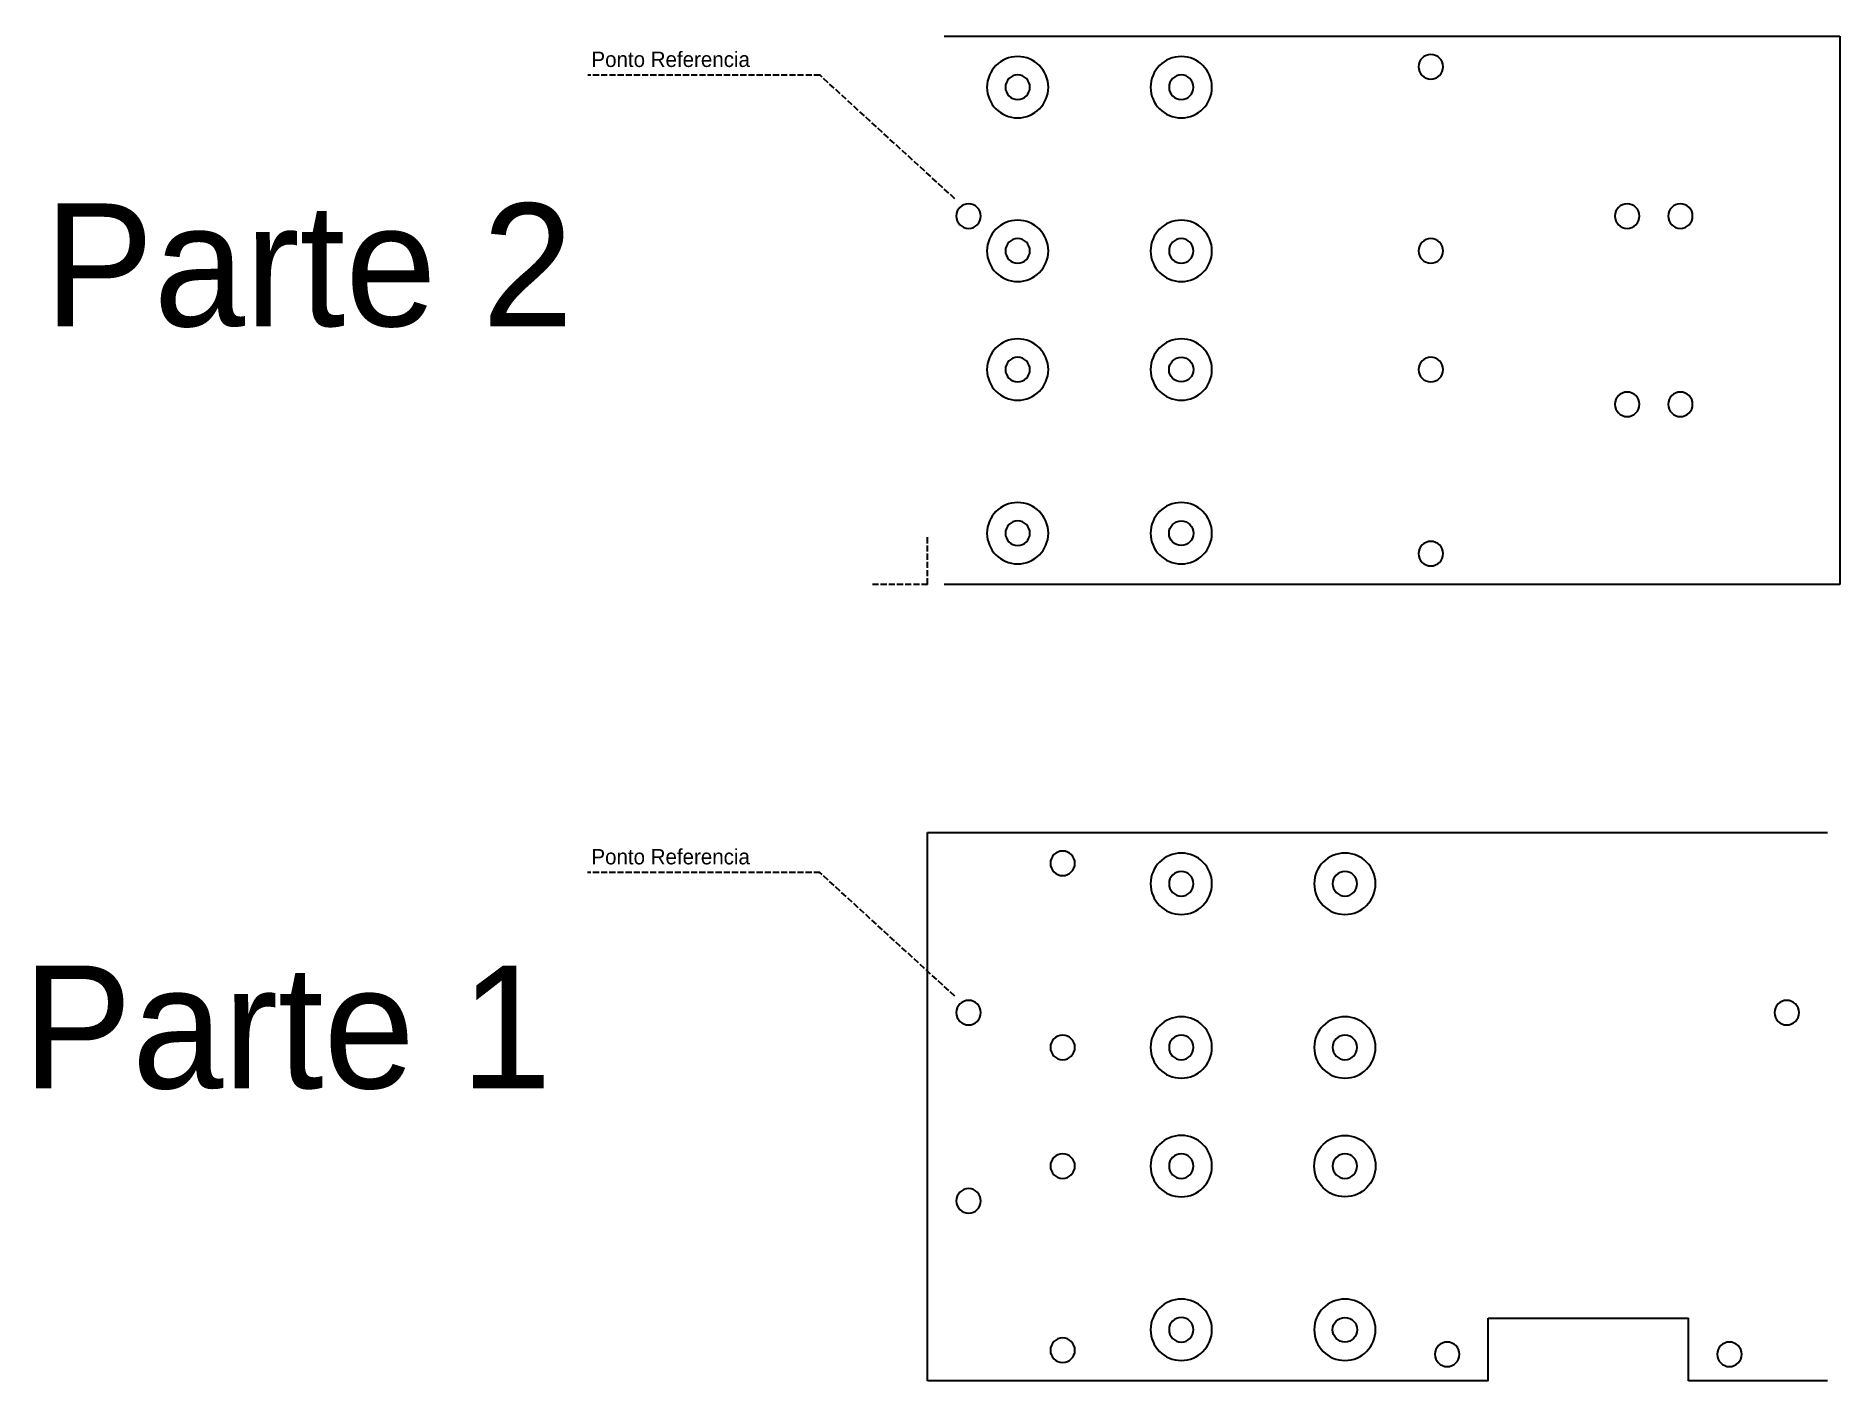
# Model space of a CAD drawing. Extents: x -218 to 449, y -118 to 657.
# Drawn here: x -217.9 to 223, y 328.8 to 657.5 of the extents above; entities that cross this region are included whole.
import ezdxf

# ---------------------------------------------------------------- set-up
doc = ezdxf.new("R2010")
doc.units = 0
doc.linetypes.add('AVEVASHORTDASHED', pattern=[2, 1.5, -0.5])
doc.layers.get('0').update_dxf_attribs({"linetype": 'CONTINUOUS'})
doc.layers.add('-300', color=7, linetype='CONTINUOUS')

msp = doc.modelspace()

# ---------------------------------------------------------------- texts
at = {"layer": '-300', "color": 7, "linetype": 'CONTINUOUS'}
for s, height, p in [('Ponto Referencia', 3.75, (-82.15, 649.94)), ('Parte 2', 30, (-215.9, 586.59)), ('Ponto Referencia', 3.75, (-82.16, 455.06)), ('Parte 1', 30, (-221.2, 400.33))]:
    msp.add_text(s, height=height, dxfattribs=at).set_placement(p)

# ---------------------------------------------------------------- linework, layer by layer
for p, q in [((4.04, 657.5), (223.04, 657.5)), ((223.04, 657.5), (223.04, 523.5)), ((223.04, 523.5), (4.04, 523.5)), ((0.04, 462.82), (220.04, 462.82)), ((0.04, 328.82), (0.04, 462.82)), ((137.04, 344.12), (186.04, 344.12)), ((137.04, 328.82), (137.04, 344.12)), ((186.04, 328.82), (186.04, 344.12)), ((137.04, 328.82), (0.04, 328.82)), ((220.04, 328.82), (186.04, 328.82))]:
    msp.add_line(p, q)
at = {"linetype": 'AVEVASHORTDASHED'}
for p, q in [((-26.27, 647.91), (-83.06, 647.91)), ((6.69, 617.74), (-26.27, 647.91)), ((0.04, 523.5), (0.04, 535.44)), ((0.04, 523.5), (-13.96, 523.5)), ((-26.29, 453.04), (-83.08, 453.04)), ((6.67, 422.86), (-26.29, 453.04))]:
    msp.add_line(p, q, dxfattribs=at)
at = {"extrusion": (1.66311e-15, -3.33769e-16, -1)}
msp.add_circle((-123.04, 650), 3, dxfattribs=at)
at = {"extrusion": (2.01228e-15, -3.6965e-31, -1)}
for centre in [(-22.04, 645, -11), (-22.04, 536, -11)]:
    msp.add_circle(centre, 7.5, dxfattribs=at)
at = {"extrusion": (1.9792e-15, 5.72883e-17, -1)}
for centre in [(-62.04, 645, -11), (-62.04, 450.32, -11)]:
    msp.add_circle(centre, 7.5, dxfattribs=at)
at = {"extrusion": (2.81997e-15, 5.87832e-17, -1)}
msp.add_circle((-22.04, 645), 3, dxfattribs=at)
at = {"extrusion": (1.95072e-15, 1.64958e-17, -1)}
for centre in [(-22.04, 645, -11), (-10.04, 418.82)]:
    msp.add_circle(centre, 3, dxfattribs=at)
at = {"extrusion": (3.60629e-15, 2.48632e-15, -1)}
msp.add_circle((-62.04, 645, -11), 3, dxfattribs=at)
at = {"extrusion": (1.59976e-15, 1.29328e-15, -1)}
msp.add_circle((-62.04, 645), 3, dxfattribs=at)
at = {"extrusion": (2.08982e-15, -1.40273e-16, -1)}
for centre in [(-10.04, 613.5), (-210.04, 418.82)]:
    msp.add_circle(centre, 3, dxfattribs=at)
at = {"extrusion": (1.94909e-15, -1.04243e-17, -1)}
msp.add_circle((-171.04, 613.5), 3, dxfattribs=at)
at = {"extrusion": (1.87998e-15, 2.42861e-17, -1)}
msp.add_circle((-184.04, 613.5), 3, dxfattribs=at)
at = {"extrusion": (2.0732e-15, 1.05523e-16, -1)}
msp.add_circle((-22.04, 605, -11), 7.5, dxfattribs=at)
at = {"extrusion": (2.02345e-15, -4.17059e-17, -1)}
msp.add_circle((-62.04, 605, -11), 7.5, dxfattribs=at)
at = {"extrusion": (-1.64844e-15, 1.51287e-14, -1)}
msp.add_circle((-22.04, 605), 3, dxfattribs=at)
at = {"extrusion": (1.65702e-15, 4.25781e-17, -1)}
msp.add_circle((-22.04, 605, -11), 3, dxfattribs=at)
at = {"extrusion": (-1.61644e-14, 1.07526e-14, -1)}
msp.add_circle((-62.04, 605, -11), 3, dxfattribs=at)
at = {"extrusion": (-1.73351e-14, -6.27265e-15, -1)}
msp.add_circle((-62.04, 605), 3, dxfattribs=at)
at = {"extrusion": (2.09204e-15, 4.12588e-16, -1)}
msp.add_circle((-123.04, 605), 3, dxfattribs=at)
at = {"extrusion": (2.13231e-15, -3.21616e-17, -1)}
msp.add_circle((-22.04, 576, -11), 7.5, dxfattribs=at)
at = {"extrusion": (1.95072e-15, -1.64958e-17, -1)}
for centre in [(-62.04, 576, -11), (-62.04, 410.32, -11)]:
    msp.add_circle(centre, 7.5, dxfattribs=at)
at = {"extrusion": (3.68484e-15, 9.87351e-16, -1)}
msp.add_circle((-22.04, 576), 3, dxfattribs=at)
at = {"extrusion": (6.17759e-15, -6.93994e-15, -1)}
msp.add_circle((-22.04, 576, -11), 3, dxfattribs=at)
for centre, radius in [((62.04, 576), 3), ((62.04, 576, 11), 3), ((62.04, 536, 11), 3), ((62.04, 536), 3), ((102.04, 381.32, 11), 7.5), ((102.04, 341.32), 3), ((102.04, 341.32, 11), 3)]:
    msp.add_circle(centre, radius)
at = {"extrusion": (1.31712e-15, 4.01348e-16, -1)}
msp.add_circle((-123.04, 576), 3, dxfattribs=at)
at = {"extrusion": (1.67851e-15, 3.49166e-16, -1)}
msp.add_circle((-171.04, 567.5), 3, dxfattribs=at)
at = {"extrusion": (2.3112e-15, 3.47491e-16, -1)}
msp.add_circle((-184.04, 567.5), 3, dxfattribs=at)
at = {"extrusion": (1.93668e-15, -7.55982e-17, -1)}
for centre in [(-62.04, 536, -11), (-62.04, 341.32, -11)]:
    msp.add_circle(centre, 7.5, dxfattribs=at)
at = {"extrusion": (3.81964e-15, -7.01656e-31, -1)}
msp.add_circle((-22.04, 536), 3, dxfattribs=at)
at = {"extrusion": (8.96411e-15, 2.61908e-14, -1)}
msp.add_circle((-22.04, 536, -11), 3, dxfattribs=at)
at = {"extrusion": (2.15221e-15, -3.22172e-17, -1)}
msp.add_circle((-123.04, 531), 3, dxfattribs=at)
at = {"extrusion": (1.87998e-15, 3.25372e-18, -1)}
msp.add_circle((-33.04, 455.32), 3, dxfattribs=at)
at = {"extrusion": (1.9748e-15, -1.39886e-16, -1)}
msp.add_circle((-102.04, 450.32, -11), 7.5, dxfattribs=at)
at = {"extrusion": (2.05896e-14, 7.1072e-15, -1)}
msp.add_circle((-62.04, 450.32, -11), 3, dxfattribs=at)
at = {"extrusion": (2.40361e-15, 3.02318e-16, -1)}
msp.add_circle((-62.04, 450.32), 3, dxfattribs=at)
at = {"extrusion": (2.2142e-15, 3.49739e-16, -1)}
msp.add_circle((-102.04, 450.32, -11), 3, dxfattribs=at)
at = {"extrusion": (2.23166e-15, -4.0995e-31, -1)}
msp.add_circle((-102.04, 450.32), 3, dxfattribs=at)
at = {"extrusion": (1.87998e-15, -3.45346e-31, -1)}
msp.add_circle((-102.04, 410.32, -11), 7.5, dxfattribs=at)
at = {"extrusion": (1.94302e-15, 1.2235e-17, -1)}
msp.add_circle((-33.04, 410.32), 3, dxfattribs=at)
at = {"extrusion": (1.98549e-15, 1.46262e-16, -1)}
msp.add_circle((-62.04, 410.32, -11), 3, dxfattribs=at)
at = {"extrusion": (2.34015e-15, -3.46106e-16, -1)}
msp.add_circle((-62.04, 410.32), 3, dxfattribs=at)
at = {"extrusion": (-1.80506e-14, 2.3226e-14, -1)}
msp.add_circle((-102.04, 410.32, -11), 3, dxfattribs=at)
at = {"extrusion": (2.49182e-15, 2.03591e-15, -1)}
msp.add_circle((-102.04, 410.32), 3, dxfattribs=at)
at = {"extrusion": (1.96837e-15, -2.53525e-17, -1)}
msp.add_circle((-62.04, 381.32, -11), 7.5, dxfattribs=at)
at = {"extrusion": (1.88963e-15, 5.06324e-16, -1)}
msp.add_circle((-33.04, 381.32), 3, dxfattribs=at)
at = {"extrusion": (2.50738e-15, -3.62233e-16, -1)}
msp.add_circle((-62.04, 381.32), 3, dxfattribs=at)
at = {"extrusion": (2.00315e-15, 9.1309e-18, -1)}
msp.add_circle((-62.04, 381.32, -11), 3, dxfattribs=at)
at = {"extrusion": (2.768e-15, -4.21387e-29, -1)}
msp.add_circle((-102.04, 381.32), 3, dxfattribs=at)
at = {"extrusion": (7.77865e-16, -2.78146e-16, -1)}
msp.add_circle((-102.04, 381.32, -11), 3, dxfattribs=at)
at = {"extrusion": (2.1754e-15, 1.04691e-16, -1)}
msp.add_circle((-10.04, 372.82), 3, dxfattribs=at)
at = {"extrusion": (1.9748e-15, 1.39886e-16, -1)}
msp.add_circle((-102.04, 341.32, -11), 7.5, dxfattribs=at)
at = {"extrusion": (2.17891e-15, 8.68134e-16, -1)}
msp.add_circle((-62.04, 341.32), 3, dxfattribs=at)
at = {"extrusion": (2.05154e-15, -9.9051e-17, -1)}
msp.add_circle((-62.04, 341.32, -11), 3, dxfattribs=at)
at = {"extrusion": (1.33816e-15, 4.37777e-16, -1)}
msp.add_circle((-33.04, 336.32), 3, dxfattribs=at)
at = {"extrusion": (1.95417e-15, -2.93806e-17, -1)}
msp.add_circle((-127.04, 335.32), 3, dxfattribs=at)
at = {"extrusion": (2.13662e-15, -5.9214e-17, -1)}
msp.add_circle((-196.04, 335.32), 3, dxfattribs=at)

msp.set_redraw_order([(e.dxf.handle, doc.entitydb.next_handle()) for e in msp.query("TEXT MTEXT ATTDEF DIMENSION ARC_DIMENSION")])  # texts and dimensions are drawn at this point

doc.saveas('drawing.dxf')
